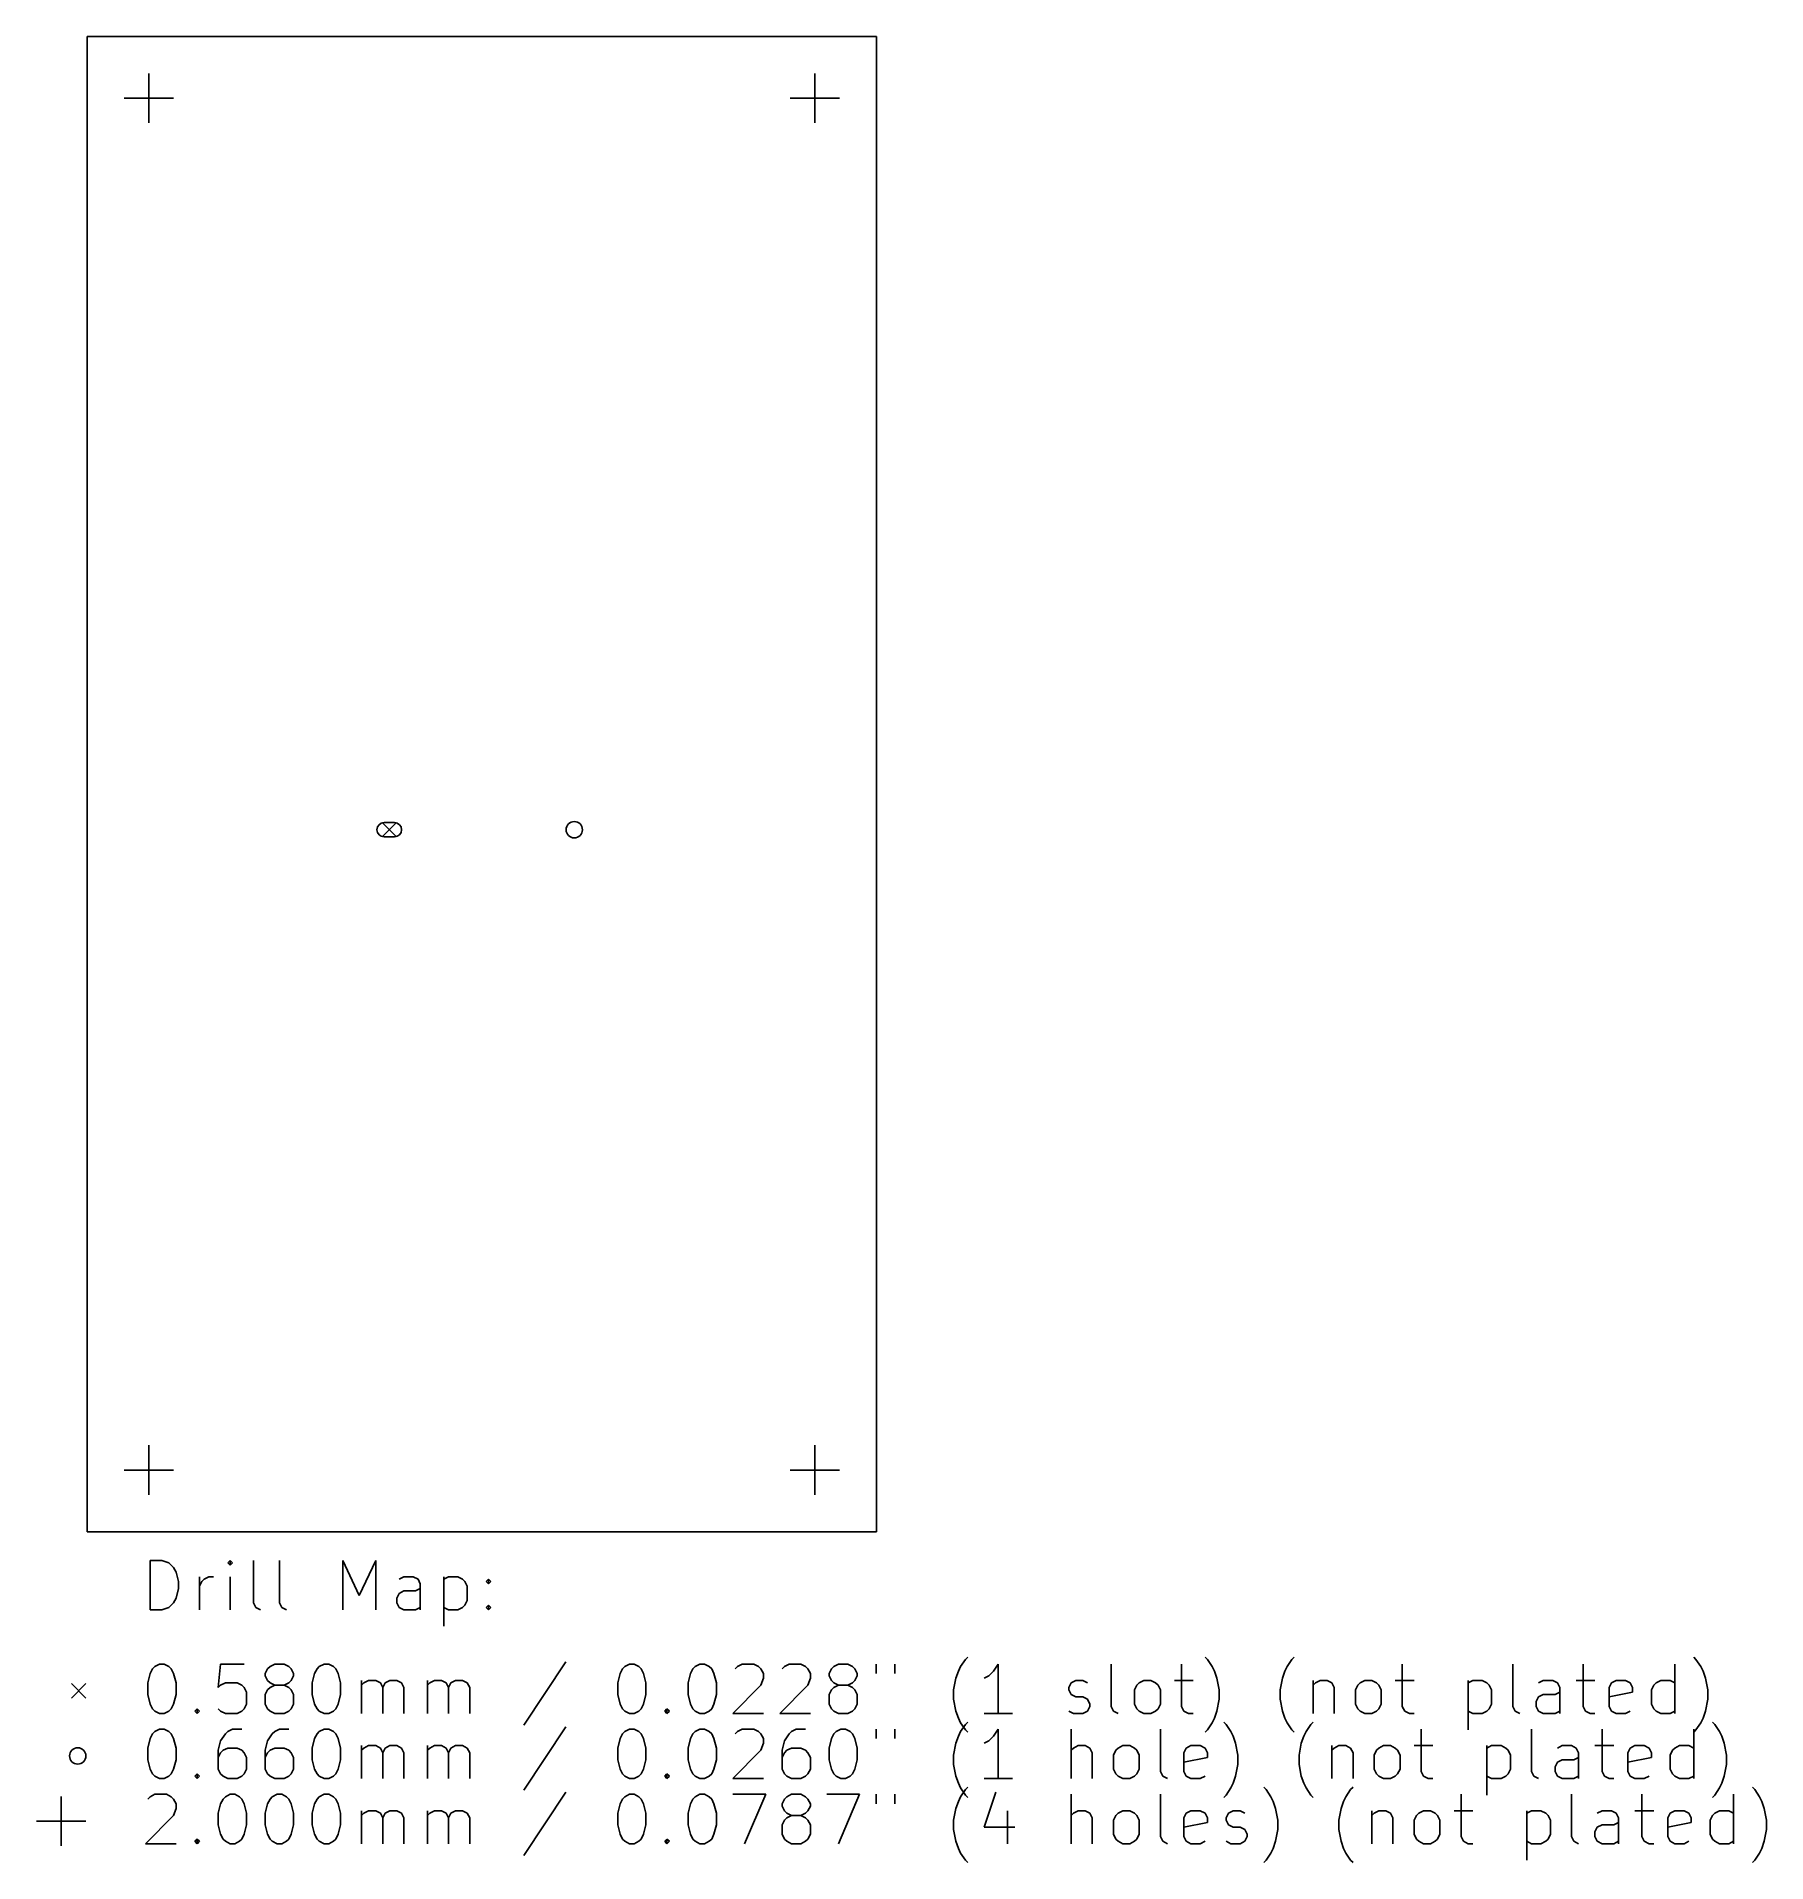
# Model space of a CAD drawing. Extents: x 5.14 to 7.9, y -3.7 to -0.79.
import ezdxf

# ---------------------------------------------------------------- set-up
doc = ezdxf.new("R2010")
doc.units = 0
doc.header["$MEASUREMENT"] = 0
doc.layers.add('BLACK', color=7, linetype='CONTINUOUS')

msp = doc.modelspace()

# ---------------------------------------------------------------- linework, layer by layer
at = {"layer": 'BLACK', "linetype": 'CONTINUOUS'}
for p, q in [((5.2165, -0.7875), (5.2165, -0.7879)), ((5.2165, -0.7879), (5.2165, -3.1727)), ((5.217, -0.7874), (5.2166, -0.7874)), ((6.4759, -0.7874), (5.217, -0.7874)), ((6.4763, -0.7874), (6.4759, -0.7874)), ((6.4764, -0.7879), (6.4764, -0.7875)), ((6.4764, -3.1727), (6.4764, -0.7879)), ((5.315, -0.8465), (5.315, -0.9252)), ((6.378, -0.8465), (6.378, -0.9252)), ((5.2756, -0.8858), (5.3543, -0.8858)), ((6.3386, -0.8858), (6.4173, -0.8858)), ((5.6874, -2.0417), (5.7102, -2.0646)), ((5.7102, -2.0417), (5.6874, -2.0646)), ((5.7071, -2.0417), (5.6906, -2.0417)), ((5.6906, -2.0646), (5.7071, -2.0646)), ((5.315, -3.0354), (5.315, -3.1142)), ((6.378, -3.0354), (6.378, -3.1142)), ((5.2756, -3.0748), (5.3543, -3.0748)), ((6.3386, -3.0748), (6.4173, -3.0748)), ((5.2165, -3.1727), (5.2165, -3.1732)), ((5.2166, -3.1732), (5.217, -3.1732)), ((5.217, -3.1732), (6.4759, -3.1732)), ((6.4759, -3.1732), (6.4763, -3.1732)), ((6.4764, -3.1732), (6.4764, -3.1727)), ((5.3172, -3.2978), (5.3172, -3.2191)), ((5.3172, -3.2191), (5.336, -3.2191)), ((5.336, -3.2191), (5.3472, -3.2228)), ((5.3472, -3.2228), (5.3547, -3.2303)), ((5.3547, -3.2303), (5.3585, -3.2378)), ((5.4447, -3.2191), (5.441, -3.2228)), ((5.441, -3.2228), (5.4447, -3.2266)), ((5.4485, -3.2228), (5.4447, -3.2191)), ((5.4447, -3.2191), (5.4447, -3.2266)), ((5.4447, -3.2266), (5.4485, -3.2228)), ((5.4822, -3.2866), (5.4822, -3.2191)), ((5.5235, -3.2866), (5.5235, -3.2191)), ((5.6247, -3.2978), (5.6247, -3.2191)), ((5.6247, -3.2191), (5.6509, -3.2753)), ((5.6509, -3.2753), (5.6772, -3.2191)), ((5.6772, -3.2191), (5.6772, -3.2978)), ((5.3585, -3.2378), (5.3622, -3.2528)), ((5.3622, -3.2528), (5.3622, -3.2641)), ((5.396, -3.2978), (5.396, -3.2453)), ((5.396, -3.2603), (5.3997, -3.2528)), ((5.3997, -3.2528), (5.4035, -3.2491)), ((5.4035, -3.2491), (5.411, -3.2453)), ((5.411, -3.2453), (5.4185, -3.2453)), ((5.4447, -3.2978), (5.4447, -3.2453)), ((5.7222, -3.2453), (5.7147, -3.2491)), ((5.7372, -3.2453), (5.7222, -3.2453)), ((5.7447, -3.2491), (5.7372, -3.2453)), ((5.7484, -3.2566), (5.7447, -3.2491)), ((5.7484, -3.2978), (5.7484, -3.2566)), ((5.7859, -3.2453), (5.7859, -3.3241)), ((5.7859, -3.2491), (5.7934, -3.2453)), ((5.7934, -3.2453), (5.8084, -3.2453)), ((5.8084, -3.2453), (5.8159, -3.2491)), ((5.8159, -3.2491), (5.8197, -3.2528)), ((5.8197, -3.2528), (5.8234, -3.2603)), ((5.8234, -3.2603), (5.8234, -3.2828)), ((5.8534, -3.2528), (5.8572, -3.2491)), ((5.8572, -3.2566), (5.8534, -3.2528)), ((5.8572, -3.2491), (5.8609, -3.2528)), ((5.8572, -3.2491), (5.8572, -3.2566)), ((5.8609, -3.2528), (5.8572, -3.2566)), ((5.3547, -3.2866), (5.3472, -3.2941)), ((5.3585, -3.2791), (5.3547, -3.2866)), ((5.3622, -3.2641), (5.3585, -3.2791)), ((5.486, -3.2941), (5.4822, -3.2866)), ((5.5272, -3.2941), (5.5235, -3.2866)), ((5.7109, -3.2791), (5.7147, -3.2716)), ((5.7109, -3.2866), (5.7109, -3.2791)), ((5.7147, -3.2941), (5.7109, -3.2866)), ((5.7147, -3.2716), (5.7222, -3.2678)), ((5.7222, -3.2678), (5.7409, -3.2678)), ((5.7409, -3.2678), (5.7484, -3.2641)), ((5.8197, -3.2903), (5.8159, -3.2941)), ((5.8234, -3.2828), (5.8197, -3.2903)), ((5.8534, -3.2941), (5.8572, -3.2903)), ((5.8572, -3.2903), (5.8609, -3.2941)), ((5.8572, -3.2903), (5.8572, -3.2978)), ((5.336, -3.2978), (5.3172, -3.2978)), ((5.3472, -3.2941), (5.336, -3.2978)), ((5.4935, -3.2978), (5.486, -3.2941)), ((5.5347, -3.2978), (5.5272, -3.2941)), ((5.7222, -3.2978), (5.7147, -3.2941)), ((5.7409, -3.2978), (5.7222, -3.2978)), ((5.7484, -3.2941), (5.7409, -3.2978)), ((5.7934, -3.2978), (5.7859, -3.2941)), ((5.8084, -3.2978), (5.7934, -3.2978)), ((5.8159, -3.2941), (5.8084, -3.2978)), ((5.8572, -3.2978), (5.8534, -3.2941)), ((5.8609, -3.2941), (5.8572, -3.2978)), ((6.6108, -3.3882), (6.6183, -3.3769)), ((6.6183, -3.3769), (6.6221, -3.3732)), ((7.0045, -3.3769), (7.0008, -3.3732)), ((7.012, -3.3882), (7.0045, -3.3769)), ((7.132, -3.3882), (7.1395, -3.3769)), ((7.1395, -3.3769), (7.1433, -3.3732)), ((7.7844, -3.3769), (7.7807, -3.3732)), ((7.7919, -3.3882), (7.7844, -3.3769)), ((5.3135, -3.4144), (5.3172, -3.3994)), ((5.3172, -3.3994), (5.321, -3.3919)), ((5.321, -3.3919), (5.3247, -3.3882)), ((5.3247, -3.3882), (5.3322, -3.3844)), ((5.3322, -3.3844), (5.3397, -3.3844)), ((5.3397, -3.3844), (5.3472, -3.3882)), ((5.3472, -3.3882), (5.351, -3.3919)), ((5.351, -3.3919), (5.3547, -3.3994)), ((5.3547, -3.3994), (5.3585, -3.4144)), ((5.4297, -3.3844), (5.426, -3.4219)), ((5.4672, -3.3844), (5.4297, -3.3844)), ((5.501, -3.3994), (5.5047, -3.3919)), ((5.501, -3.4032), (5.501, -3.3994)), ((5.5047, -3.4107), (5.501, -3.4032)), ((5.5047, -3.3919), (5.5085, -3.3882)), ((5.5085, -3.3882), (5.516, -3.3844)), ((5.516, -3.3844), (5.531, -3.3844)), ((5.531, -3.3844), (5.5385, -3.3882)), ((5.5385, -3.3882), (5.5422, -3.3919)), ((5.5422, -3.3919), (5.546, -3.3994)), ((5.546, -3.4032), (5.5422, -3.4107)), ((5.546, -3.3994), (5.546, -3.4032)), ((5.576, -3.4144), (5.5797, -3.3994)), ((5.5797, -3.3994), (5.5835, -3.3919)), ((5.5835, -3.3919), (5.5872, -3.3882)), ((5.5872, -3.3882), (5.5947, -3.3844)), ((5.5947, -3.3844), (5.6022, -3.3844)), ((5.6022, -3.3844), (5.6097, -3.3882)), ((5.6097, -3.3882), (5.6134, -3.3919)), ((5.6134, -3.3919), (5.6172, -3.3994)), ((5.6172, -3.3994), (5.6209, -3.4144)), ((5.9809, -3.3807), (5.9134, -3.4819)), ((6.0634, -3.4144), (6.0671, -3.3994)), ((6.0671, -3.3994), (6.0709, -3.3919)), ((6.0709, -3.3919), (6.0746, -3.3882)), ((6.0746, -3.3882), (6.0821, -3.3844)), ((6.0821, -3.3844), (6.0896, -3.3844)), ((6.0896, -3.3844), (6.0971, -3.3882)), ((6.0971, -3.3882), (6.1009, -3.3919)), ((6.1009, -3.3919), (6.1046, -3.3994)), ((6.1046, -3.3994), (6.1084, -3.4144)), ((6.1759, -3.4144), (6.1796, -3.3994)), ((6.1796, -3.3994), (6.1834, -3.3919)), ((6.1834, -3.3919), (6.1871, -3.3882)), ((6.1871, -3.3882), (6.1946, -3.3844)), ((6.1946, -3.3844), (6.2021, -3.3844)), ((6.2021, -3.3844), (6.2096, -3.3882)), ((6.2096, -3.3882), (6.2134, -3.3919)), ((6.2134, -3.3919), (6.2171, -3.3994)), ((6.2171, -3.3994), (6.2209, -3.4144)), ((6.2509, -3.3919), (6.2546, -3.3882)), ((6.2546, -3.3882), (6.2621, -3.3844)), ((6.2621, -3.3844), (6.2809, -3.3844)), ((6.2809, -3.3844), (6.2884, -3.3882)), ((6.2884, -3.3882), (6.2921, -3.3919)), ((6.2921, -3.3919), (6.2959, -3.3994)), ((6.2959, -3.4069), (6.2921, -3.4182)), ((6.2959, -3.3994), (6.2959, -3.4069)), ((6.3259, -3.3919), (6.3296, -3.3882)), ((6.3296, -3.3882), (6.3371, -3.3844)), ((6.3371, -3.3844), (6.3559, -3.3844)), ((6.3559, -3.3844), (6.3634, -3.3882)), ((6.3634, -3.3882), (6.3671, -3.3919)), ((6.3671, -3.3919), (6.3709, -3.3994)), ((6.3709, -3.4069), (6.3671, -3.4182)), ((6.3709, -3.3994), (6.3709, -3.4069)), ((6.4008, -3.3994), (6.4046, -3.3919)), ((6.4008, -3.4032), (6.4008, -3.3994)), ((6.4046, -3.4107), (6.4008, -3.4032)), ((6.4046, -3.3919), (6.4083, -3.3882)), ((6.4083, -3.3882), (6.4158, -3.3844)), ((6.4158, -3.3844), (6.4308, -3.3844)), ((6.4308, -3.3844), (6.4383, -3.3882)), ((6.4383, -3.3882), (6.4421, -3.3919)), ((6.4421, -3.3919), (6.4458, -3.3994)), ((6.4458, -3.4032), (6.4421, -3.4107)), ((6.4458, -3.3994), (6.4458, -3.4032)), ((6.4758, -3.3844), (6.4758, -3.3994)), ((6.5058, -3.3844), (6.5058, -3.3994)), ((6.5996, -3.4257), (6.6033, -3.4069)), ((6.6033, -3.4069), (6.6071, -3.3957)), ((6.6071, -3.3957), (6.6108, -3.3882)), ((6.6558, -3.4032), (6.6483, -3.4069)), ((6.6633, -3.3957), (6.6558, -3.4032)), ((6.6708, -3.3844), (6.6633, -3.3957)), ((6.6708, -3.4632), (6.6708, -3.3844)), ((6.8508, -3.4519), (6.8508, -3.3844)), ((6.9633, -3.3844), (6.9633, -3.4519)), ((7.0158, -3.3957), (7.012, -3.3882)), ((7.0195, -3.4069), (7.0158, -3.3957)), ((7.0233, -3.4257), (7.0195, -3.4069)), ((7.1208, -3.4257), (7.1245, -3.4069)), ((7.1245, -3.4069), (7.1283, -3.3957)), ((7.1283, -3.3957), (7.132, -3.3882)), ((7.3157, -3.3844), (7.3157, -3.4519)), ((7.492, -3.4519), (7.492, -3.3844)), ((7.6044, -3.3844), (7.6044, -3.4519)), ((7.7507, -3.4632), (7.7507, -3.3844)), ((7.7957, -3.3957), (7.7919, -3.3882)), ((7.7994, -3.4069), (7.7957, -3.3957)), ((7.8032, -3.4257), (7.7994, -3.4069)), ((5.1917, -3.4157), (5.2146, -3.4386)), ((5.2146, -3.4157), (5.1917, -3.4386)), ((5.3135, -3.4332), (5.3135, -3.4144)), ((5.3172, -3.4482), (5.3135, -3.4332)), ((5.3585, -3.4332), (5.3547, -3.4482)), ((5.3585, -3.4144), (5.3585, -3.4332)), ((5.426, -3.4219), (5.4297, -3.4182)), ((5.4297, -3.4182), (5.4372, -3.4144)), ((5.4372, -3.4144), (5.456, -3.4144)), ((5.456, -3.4144), (5.4635, -3.4182)), ((5.4635, -3.4182), (5.4672, -3.4219)), ((5.4672, -3.4219), (5.471, -3.4294)), ((5.471, -3.4294), (5.471, -3.4482)), ((5.5047, -3.4257), (5.501, -3.4332)), ((5.501, -3.4332), (5.501, -3.4482)), ((5.5085, -3.4144), (5.5047, -3.4107)), ((5.5085, -3.4219), (5.5047, -3.4257)), ((5.516, -3.4182), (5.5085, -3.4144)), ((5.516, -3.4182), (5.5085, -3.4219)), ((5.531, -3.4182), (5.516, -3.4182)), ((5.5385, -3.4144), (5.531, -3.4182)), ((5.5385, -3.4219), (5.531, -3.4182)), ((5.5422, -3.4107), (5.5385, -3.4144)), ((5.5422, -3.4257), (5.5385, -3.4219)), ((5.546, -3.4332), (5.5422, -3.4257)), ((5.546, -3.4482), (5.546, -3.4332)), ((5.576, -3.4332), (5.576, -3.4144)), ((5.5797, -3.4482), (5.576, -3.4332)), ((5.6209, -3.4332), (5.6172, -3.4482)), ((5.6209, -3.4144), (5.6209, -3.4332)), ((5.6547, -3.4632), (5.6547, -3.4107)), ((5.6547, -3.4182), (5.6584, -3.4144)), ((5.6584, -3.4144), (5.6659, -3.4107)), ((5.6659, -3.4107), (5.6772, -3.4107)), ((5.6772, -3.4107), (5.6847, -3.4144)), ((5.6847, -3.4144), (5.6884, -3.4219)), ((5.6884, -3.4219), (5.6922, -3.4144)), ((5.6884, -3.4219), (5.6884, -3.4632)), ((5.6922, -3.4144), (5.6997, -3.4107)), ((5.6997, -3.4107), (5.7109, -3.4107)), ((5.7109, -3.4107), (5.7184, -3.4144)), ((5.7184, -3.4144), (5.7222, -3.4219)), ((5.7222, -3.4219), (5.7222, -3.4632)), ((5.7597, -3.4632), (5.7597, -3.4107)), ((5.7597, -3.4182), (5.7634, -3.4144)), ((5.7634, -3.4144), (5.7709, -3.4107)), ((5.7709, -3.4107), (5.7822, -3.4107)), ((5.7822, -3.4107), (5.7897, -3.4144)), ((5.7897, -3.4144), (5.7934, -3.4219)), ((5.7934, -3.4219), (5.7972, -3.4144)), ((5.7934, -3.4219), (5.7934, -3.4632)), ((5.7972, -3.4144), (5.8047, -3.4107)), ((5.8047, -3.4107), (5.8159, -3.4107)), ((5.8159, -3.4107), (5.8234, -3.4144)), ((5.8234, -3.4144), (5.8272, -3.4219)), ((5.8272, -3.4219), (5.8272, -3.4632)), ((6.0634, -3.4332), (6.0634, -3.4144)), ((6.0671, -3.4482), (6.0634, -3.4332)), ((6.1084, -3.4332), (6.1046, -3.4482)), ((6.1084, -3.4144), (6.1084, -3.4332)), ((6.1759, -3.4332), (6.1759, -3.4144)), ((6.1796, -3.4482), (6.1759, -3.4332)), ((6.2209, -3.4332), (6.2171, -3.4482)), ((6.2209, -3.4144), (6.2209, -3.4332)), ((6.2921, -3.4182), (6.2471, -3.4632)), ((6.3671, -3.4182), (6.3221, -3.4632)), ((6.4046, -3.4257), (6.4008, -3.4332)), ((6.4008, -3.4332), (6.4008, -3.4482)), ((6.4083, -3.4144), (6.4046, -3.4107)), ((6.4083, -3.4219), (6.4046, -3.4257)), ((6.4158, -3.4182), (6.4083, -3.4144)), ((6.4158, -3.4182), (6.4083, -3.4219)), ((6.4308, -3.4182), (6.4158, -3.4182)), ((6.4383, -3.4144), (6.4308, -3.4182)), ((6.4383, -3.4219), (6.4308, -3.4182)), ((6.4421, -3.4107), (6.4383, -3.4144)), ((6.4421, -3.4257), (6.4383, -3.4219)), ((6.4458, -3.4332), (6.4421, -3.4257)), ((6.4458, -3.4482), (6.4458, -3.4332)), ((6.5996, -3.4407), (6.5996, -3.4257)), ((6.7833, -3.4219), (6.7871, -3.4144)), ((6.7833, -3.4257), (6.7833, -3.4219)), ((6.7871, -3.4332), (6.7833, -3.4257)), ((6.7871, -3.4144), (6.7946, -3.4107)), ((6.7946, -3.4369), (6.7871, -3.4332)), ((6.7946, -3.4107), (6.8058, -3.4107)), ((6.8058, -3.4369), (6.7946, -3.4369)), ((6.8058, -3.4107), (6.8133, -3.4144)), ((6.8133, -3.4407), (6.8058, -3.4369)), ((6.8883, -3.4257), (6.892, -3.4182)), ((6.8883, -3.4482), (6.8883, -3.4257)), ((6.892, -3.4182), (6.8958, -3.4144)), ((6.8958, -3.4144), (6.9033, -3.4107)), ((6.9033, -3.4107), (6.9145, -3.4107)), ((6.9145, -3.4107), (6.922, -3.4144)), ((6.922, -3.4144), (6.9258, -3.4182)), ((6.9258, -3.4182), (6.9295, -3.4257)), ((6.9295, -3.4257), (6.9295, -3.4482)), ((6.952, -3.4107), (6.982, -3.4107)), ((7.0233, -3.4407), (7.0233, -3.4257)), ((7.1208, -3.4407), (7.1208, -3.4257)), ((7.1733, -3.4107), (7.1733, -3.4632)), ((7.1733, -3.4182), (7.177, -3.4144)), ((7.177, -3.4144), (7.1845, -3.4107)), ((7.1845, -3.4107), (7.1958, -3.4107)), ((7.1958, -3.4107), (7.2032, -3.4144)), ((7.2032, -3.4144), (7.207, -3.4219)), ((7.207, -3.4219), (7.207, -3.4632)), ((7.2407, -3.4257), (7.2445, -3.4182)), ((7.2407, -3.4482), (7.2407, -3.4257)), ((7.2445, -3.4182), (7.2482, -3.4144)), ((7.2482, -3.4144), (7.2557, -3.4107)), ((7.2557, -3.4107), (7.267, -3.4107)), ((7.267, -3.4107), (7.2745, -3.4144)), ((7.2745, -3.4144), (7.2782, -3.4182)), ((7.2782, -3.4182), (7.282, -3.4257)), ((7.282, -3.4257), (7.282, -3.4482)), ((7.3045, -3.4107), (7.3345, -3.4107)), ((7.4207, -3.4107), (7.4207, -3.4894)), ((7.4207, -3.4144), (7.4282, -3.4107)), ((7.4282, -3.4107), (7.4432, -3.4107)), ((7.4432, -3.4107), (7.4507, -3.4144)), ((7.4507, -3.4144), (7.4545, -3.4182)), ((7.4545, -3.4182), (7.4582, -3.4257)), ((7.4582, -3.4257), (7.4582, -3.4482)), ((7.5295, -3.4444), (7.5332, -3.4369)), ((7.5407, -3.4107), (7.5332, -3.4144)), ((7.5332, -3.4369), (7.5407, -3.4332)), ((7.5557, -3.4107), (7.5407, -3.4107)), ((7.5407, -3.4332), (7.5595, -3.4332)), ((7.5632, -3.4144), (7.5557, -3.4107)), ((7.5595, -3.4332), (7.567, -3.4294)), ((7.567, -3.4219), (7.5632, -3.4144)), ((7.567, -3.4632), (7.567, -3.4219)), ((7.5932, -3.4107), (7.6232, -3.4107)), ((7.6457, -3.4219), (7.6494, -3.4144)), ((7.6457, -3.4519), (7.6457, -3.4219)), ((7.6832, -3.4294), (7.6457, -3.4369)), ((7.6494, -3.4144), (7.6569, -3.4107)), ((7.6569, -3.4107), (7.6719, -3.4107)), ((7.6719, -3.4107), (7.6794, -3.4144)), ((7.6794, -3.4144), (7.6832, -3.4219)), ((7.6832, -3.4219), (7.6832, -3.4294)), ((7.7132, -3.4257), (7.7169, -3.4182)), ((7.7132, -3.4482), (7.7132, -3.4257)), ((7.7169, -3.4182), (7.7207, -3.4144)), ((7.7207, -3.4144), (7.7282, -3.4107)), ((7.7282, -3.4107), (7.7432, -3.4107)), ((7.7432, -3.4107), (7.7507, -3.4144)), ((7.8032, -3.4407), (7.8032, -3.4257)), ((5.321, -3.4557), (5.3172, -3.4482)), ((5.3247, -3.4594), (5.321, -3.4557)), ((5.3322, -3.4632), (5.3247, -3.4594)), ((5.3397, -3.4632), (5.3322, -3.4632)), ((5.3472, -3.4594), (5.3397, -3.4632)), ((5.351, -3.4557), (5.3472, -3.4594)), ((5.3547, -3.4482), (5.351, -3.4557)), ((5.3885, -3.4594), (5.3922, -3.4557)), ((5.3922, -3.4632), (5.3885, -3.4594)), ((5.3922, -3.4557), (5.396, -3.4594)), ((5.3922, -3.4557), (5.3922, -3.4632)), ((5.396, -3.4594), (5.3922, -3.4632)), ((5.4297, -3.4594), (5.426, -3.4557)), ((5.4372, -3.4632), (5.4297, -3.4594)), ((5.456, -3.4632), (5.4372, -3.4632)), ((5.4635, -3.4594), (5.456, -3.4632)), ((5.4672, -3.4557), (5.4635, -3.4594)), ((5.471, -3.4482), (5.4672, -3.4557)), ((5.501, -3.4482), (5.5047, -3.4557)), ((5.5047, -3.4557), (5.5085, -3.4594)), ((5.5085, -3.4594), (5.516, -3.4632)), ((5.516, -3.4632), (5.531, -3.4632)), ((5.531, -3.4632), (5.5385, -3.4594)), ((5.5385, -3.4594), (5.5422, -3.4557)), ((5.5422, -3.4557), (5.546, -3.4482)), ((5.5835, -3.4557), (5.5797, -3.4482)), ((5.5872, -3.4594), (5.5835, -3.4557)), ((5.5947, -3.4632), (5.5872, -3.4594)), ((5.6022, -3.4632), (5.5947, -3.4632)), ((5.6097, -3.4594), (5.6022, -3.4632)), ((5.6134, -3.4557), (5.6097, -3.4594)), ((5.6172, -3.4482), (5.6134, -3.4557)), ((6.0709, -3.4557), (6.0671, -3.4482)), ((6.0746, -3.4594), (6.0709, -3.4557)), ((6.0821, -3.4632), (6.0746, -3.4594)), ((6.0896, -3.4632), (6.0821, -3.4632)), ((6.0971, -3.4594), (6.0896, -3.4632)), ((6.1009, -3.4557), (6.0971, -3.4594)), ((6.1046, -3.4482), (6.1009, -3.4557)), ((6.1384, -3.4594), (6.1421, -3.4557)), ((6.1421, -3.4632), (6.1384, -3.4594)), ((6.1421, -3.4557), (6.1459, -3.4594)), ((6.1421, -3.4557), (6.1421, -3.4632)), ((6.1459, -3.4594), (6.1421, -3.4632)), ((6.1834, -3.4557), (6.1796, -3.4482)), ((6.1871, -3.4594), (6.1834, -3.4557)), ((6.1946, -3.4632), (6.1871, -3.4594)), ((6.2021, -3.4632), (6.1946, -3.4632)), ((6.2096, -3.4594), (6.2021, -3.4632)), ((6.2134, -3.4557), (6.2096, -3.4594)), ((6.2171, -3.4482), (6.2134, -3.4557)), ((6.2471, -3.4632), (6.2959, -3.4632)), ((6.3221, -3.4632), (6.3709, -3.4632)), ((6.4008, -3.4482), (6.4046, -3.4557)), ((6.4046, -3.4557), (6.4083, -3.4594)), ((6.4083, -3.4594), (6.4158, -3.4632)), ((6.4158, -3.4632), (6.4308, -3.4632)), ((6.4308, -3.4632), (6.4383, -3.4594)), ((6.4383, -3.4594), (6.4421, -3.4557)), ((6.4421, -3.4557), (6.4458, -3.4482)), ((6.6033, -3.4594), (6.5996, -3.4407)), ((6.6071, -3.4707), (6.6033, -3.4594)), ((6.6933, -3.4632), (6.6483, -3.4632)), ((6.7833, -3.4594), (6.7908, -3.4632)), ((6.7908, -3.4632), (6.8058, -3.4632)), ((6.8058, -3.4632), (6.8133, -3.4594)), ((6.817, -3.4482), (6.8133, -3.4407)), ((6.8133, -3.4594), (6.817, -3.4519)), ((6.817, -3.4519), (6.817, -3.4482)), ((6.8545, -3.4594), (6.8508, -3.4519)), ((6.862, -3.4632), (6.8545, -3.4594)), ((6.892, -3.4557), (6.8883, -3.4482)), ((6.8958, -3.4594), (6.892, -3.4557)), ((6.9033, -3.4632), (6.8958, -3.4594)), ((6.9145, -3.4632), (6.9033, -3.4632)), ((6.922, -3.4594), (6.9145, -3.4632)), ((6.9258, -3.4557), (6.922, -3.4594)), ((6.9295, -3.4482), (6.9258, -3.4557)), ((6.9633, -3.4519), (6.967, -3.4594)), ((6.967, -3.4594), (6.9745, -3.4632)), ((6.9745, -3.4632), (6.982, -3.4632)), ((7.0158, -3.4707), (7.0195, -3.4594)), ((7.0195, -3.4594), (7.0233, -3.4407)), ((7.1245, -3.4594), (7.1208, -3.4407)), ((7.1283, -3.4707), (7.1245, -3.4594)), ((7.2445, -3.4557), (7.2407, -3.4482)), ((7.2482, -3.4594), (7.2445, -3.4557)), ((7.2557, -3.4632), (7.2482, -3.4594)), ((7.267, -3.4632), (7.2557, -3.4632)), ((7.2745, -3.4594), (7.267, -3.4632)), ((7.2782, -3.4557), (7.2745, -3.4594)), ((7.282, -3.4482), (7.2782, -3.4557)), ((7.3157, -3.4519), (7.3195, -3.4594)), ((7.3195, -3.4594), (7.327, -3.4632)), ((7.327, -3.4632), (7.3345, -3.4632)), ((7.4282, -3.4632), (7.4207, -3.4594)), ((7.4432, -3.4632), (7.4282, -3.4632)), ((7.4507, -3.4594), (7.4432, -3.4632)), ((7.4545, -3.4557), (7.4507, -3.4594)), ((7.4582, -3.4482), (7.4545, -3.4557)), ((7.4957, -3.4594), (7.492, -3.4519)), ((7.5032, -3.4632), (7.4957, -3.4594)), ((7.5295, -3.4519), (7.5295, -3.4444)), ((7.5332, -3.4594), (7.5295, -3.4519)), ((7.5407, -3.4632), (7.5332, -3.4594)), ((7.5595, -3.4632), (7.5407, -3.4632)), ((7.567, -3.4594), (7.5595, -3.4632)), ((7.6044, -3.4519), (7.6082, -3.4594)), ((7.6082, -3.4594), (7.6157, -3.4632)), ((7.6157, -3.4632), (7.6232, -3.4632)), ((7.6494, -3.4594), (7.6457, -3.4519)), ((7.6569, -3.4632), (7.6494, -3.4594)), ((7.6719, -3.4632), (7.6569, -3.4632)), ((7.6794, -3.4594), (7.6719, -3.4632)), ((7.7169, -3.4557), (7.7132, -3.4482)), ((7.7207, -3.4594), (7.7169, -3.4557)), ((7.7282, -3.4632), (7.7207, -3.4594)), ((7.7432, -3.4632), (7.7282, -3.4632)), ((7.7507, -3.4594), (7.7432, -3.4632)), ((7.7957, -3.4707), (7.7994, -3.4594)), ((7.7994, -3.4594), (7.8032, -3.4407)), ((5.3172, -3.5034), (5.321, -3.4959)), ((5.321, -3.4959), (5.3247, -3.4921)), ((5.3247, -3.4921), (5.3322, -3.4884)), ((5.3322, -3.4884), (5.3397, -3.4884)), ((5.3397, -3.4884), (5.3472, -3.4921)), ((5.3472, -3.4921), (5.351, -3.4959)), ((5.351, -3.4959), (5.3547, -3.5034)), ((5.4372, -3.4959), (5.4297, -3.5071)), ((5.441, -3.4921), (5.4372, -3.4959)), ((5.4485, -3.4884), (5.441, -3.4921)), ((5.4635, -3.4884), (5.4485, -3.4884)), ((5.5122, -3.4959), (5.5047, -3.5071)), ((5.516, -3.4921), (5.5122, -3.4959)), ((5.5235, -3.4884), (5.516, -3.4921)), ((5.5385, -3.4884), (5.5235, -3.4884)), ((5.5797, -3.5034), (5.5835, -3.4959)), ((5.5835, -3.4959), (5.5872, -3.4921)), ((5.5872, -3.4921), (5.5947, -3.4884)), ((5.5947, -3.4884), (5.6022, -3.4884)), ((5.6022, -3.4884), (5.6097, -3.4921)), ((5.6097, -3.4921), (5.6134, -3.4959)), ((5.6134, -3.4959), (5.6172, -3.5034)), ((5.9809, -3.4846), (5.9134, -3.5859)), ((6.0671, -3.5034), (6.0709, -3.4959)), ((6.0709, -3.4959), (6.0746, -3.4921)), ((6.0746, -3.4921), (6.0821, -3.4884)), ((6.0821, -3.4884), (6.0896, -3.4884)), ((6.0896, -3.4884), (6.0971, -3.4921)), ((6.0971, -3.4921), (6.1009, -3.4959)), ((6.1009, -3.4959), (6.1046, -3.5034)), ((6.1796, -3.5034), (6.1834, -3.4959)), ((6.1834, -3.4959), (6.1871, -3.4921)), ((6.1871, -3.4921), (6.1946, -3.4884)), ((6.1946, -3.4884), (6.2021, -3.4884)), ((6.2021, -3.4884), (6.2096, -3.4921)), ((6.2096, -3.4921), (6.2134, -3.4959)), ((6.2134, -3.4959), (6.2171, -3.5034)), ((6.2509, -3.4959), (6.2546, -3.4921)), ((6.2546, -3.4921), (6.2621, -3.4884)), ((6.2621, -3.4884), (6.2809, -3.4884)), ((6.2809, -3.4884), (6.2884, -3.4921)), ((6.2884, -3.4921), (6.2921, -3.4959)), ((6.2921, -3.4959), (6.2959, -3.5034)), ((6.3371, -3.4959), (6.3296, -3.5071)), ((6.3409, -3.4921), (6.3371, -3.4959)), ((6.3484, -3.4884), (6.3409, -3.4921)), ((6.3634, -3.4884), (6.3484, -3.4884)), ((6.4046, -3.5034), (6.4083, -3.4959)), ((6.4083, -3.4959), (6.4121, -3.4921)), ((6.4121, -3.4921), (6.4196, -3.4884)), ((6.4196, -3.4884), (6.4271, -3.4884)), ((6.4271, -3.4884), (6.4346, -3.4921)), ((6.4346, -3.4921), (6.4383, -3.4959)), ((6.4383, -3.4959), (6.4421, -3.5034)), ((6.4758, -3.4884), (6.4758, -3.5034)), ((6.5058, -3.4884), (6.5058, -3.5034)), ((6.6108, -3.4782), (6.6071, -3.4707)), ((6.6071, -3.4996), (6.6108, -3.4921)), ((6.6183, -3.4894), (6.6108, -3.4782)), ((6.6108, -3.4921), (6.6183, -3.4809)), ((6.6183, -3.4809), (6.6221, -3.4771)), ((6.6221, -3.4932), (6.6183, -3.4894)), ((6.6708, -3.4884), (6.6633, -3.4996)), ((6.6708, -3.5671), (6.6708, -3.4884)), ((6.7871, -3.5671), (6.7871, -3.4884)), ((6.9295, -3.5559), (6.9295, -3.4884)), ((7.0008, -3.4932), (7.0045, -3.4894)), ((7.0045, -3.4894), (7.012, -3.4782)), ((7.012, -3.4782), (7.0158, -3.4707)), ((7.0345, -3.4809), (7.0308, -3.4771)), ((7.042, -3.4921), (7.0345, -3.4809)), ((7.0458, -3.4996), (7.042, -3.4921)), ((7.132, -3.4782), (7.1283, -3.4707)), ((7.1395, -3.4894), (7.132, -3.4782)), ((7.1433, -3.4932), (7.1395, -3.4894)), ((7.1583, -3.4996), (7.162, -3.4921)), ((7.162, -3.4921), (7.1695, -3.4809)), ((7.1695, -3.4809), (7.1733, -3.4771)), ((7.3457, -3.4884), (7.3457, -3.5559)), ((7.522, -3.5559), (7.522, -3.4884)), ((7.6344, -3.4884), (7.6344, -3.5559)), ((7.7807, -3.5671), (7.7807, -3.4884)), ((7.7807, -3.4932), (7.7844, -3.4894)), ((7.7844, -3.4894), (7.7919, -3.4782)), ((7.7919, -3.4782), (7.7957, -3.4707)), ((7.8144, -3.4809), (7.8107, -3.4771)), ((7.8219, -3.4921), (7.8144, -3.4809)), ((7.8257, -3.4996), (7.8219, -3.4921)), ((5.3135, -3.5184), (5.3172, -3.5034)), ((5.3135, -3.5371), (5.3135, -3.5184)), ((5.3547, -3.5034), (5.3585, -3.5184)), ((5.3585, -3.5184), (5.3585, -3.5371)), ((5.4297, -3.5071), (5.426, -3.5221)), ((5.426, -3.5221), (5.426, -3.5521)), ((5.4335, -3.5221), (5.4297, -3.5259)), ((5.441, -3.5184), (5.4335, -3.5221)), ((5.456, -3.5184), (5.441, -3.5184)), ((5.4635, -3.5221), (5.456, -3.5184)), ((5.4672, -3.5259), (5.4635, -3.5221)), ((5.5047, -3.5071), (5.501, -3.5221)), ((5.501, -3.5221), (5.501, -3.5521)), ((5.5085, -3.5221), (5.5047, -3.5259)), ((5.516, -3.5184), (5.5085, -3.5221)), ((5.531, -3.5184), (5.516, -3.5184)), ((5.5385, -3.5221), (5.531, -3.5184)), ((5.5422, -3.5259), (5.5385, -3.5221)), ((5.576, -3.5184), (5.5797, -3.5034)), ((5.576, -3.5371), (5.576, -3.5184)), ((5.6172, -3.5034), (5.6209, -3.5184)), ((5.6209, -3.5184), (5.6209, -3.5371)), ((5.6547, -3.5671), (5.6547, -3.5146)), ((5.6547, -3.5221), (5.6584, -3.5184)), ((5.6584, -3.5184), (5.6659, -3.5146)), ((5.6659, -3.5146), (5.6772, -3.5146)), ((5.6772, -3.5146), (5.6847, -3.5184)), ((5.6847, -3.5184), (5.6884, -3.5259)), ((5.6884, -3.5259), (5.6922, -3.5184)), ((5.6922, -3.5184), (5.6997, -3.5146)), ((5.6997, -3.5146), (5.7109, -3.5146)), ((5.7109, -3.5146), (5.7184, -3.5184)), ((5.7184, -3.5184), (5.7222, -3.5259)), ((5.7597, -3.5671), (5.7597, -3.5146)), ((5.7597, -3.5221), (5.7634, -3.5184)), ((5.7634, -3.5184), (5.7709, -3.5146)), ((5.7709, -3.5146), (5.7822, -3.5146)), ((5.7822, -3.5146), (5.7897, -3.5184)), ((5.7897, -3.5184), (5.7934, -3.5259)), ((5.7934, -3.5259), (5.7972, -3.5184)), ((5.7972, -3.5184), (5.8047, -3.5146)), ((5.8047, -3.5146), (5.8159, -3.5146)), ((5.8159, -3.5146), (5.8234, -3.5184)), ((5.8234, -3.5184), (5.8272, -3.5259)), ((6.0634, -3.5184), (6.0671, -3.5034)), ((6.0634, -3.5371), (6.0634, -3.5184)), ((6.1046, -3.5034), (6.1084, -3.5184)), ((6.1084, -3.5184), (6.1084, -3.5371)), ((6.1759, -3.5184), (6.1796, -3.5034)), ((6.1759, -3.5371), (6.1759, -3.5184)), ((6.2171, -3.5034), (6.2209, -3.5184)), ((6.2209, -3.5184), (6.2209, -3.5371)), ((6.2921, -3.5221), (6.2471, -3.5671)), ((6.2959, -3.5109), (6.2921, -3.5221)), ((6.2959, -3.5034), (6.2959, -3.5109)), ((6.3296, -3.5071), (6.3259, -3.5221)), ((6.3259, -3.5221), (6.3259, -3.5521)), ((6.3334, -3.5221), (6.3296, -3.5259)), ((6.3409, -3.5184), (6.3334, -3.5221)), ((6.3559, -3.5184), (6.3409, -3.5184)), ((6.3634, -3.5221), (6.3559, -3.5184)), ((6.3671, -3.5259), (6.3634, -3.5221)), ((6.4008, -3.5184), (6.4046, -3.5034)), ((6.4008, -3.5371), (6.4008, -3.5184)), ((6.4421, -3.5034), (6.4458, -3.5184)), ((6.4458, -3.5184), (6.4458, -3.5371)), ((6.5996, -3.5296), (6.6033, -3.5109)), ((6.6033, -3.5109), (6.6071, -3.4996)), ((6.6558, -3.5071), (6.6483, -3.5109)), ((6.6633, -3.4996), (6.6558, -3.5071)), ((6.7908, -3.5184), (6.7871, -3.5221)), ((6.7983, -3.5146), (6.7908, -3.5184)), ((6.8095, -3.5146), (6.7983, -3.5146)), ((6.817, -3.5184), (6.8095, -3.5146)), ((6.8208, -3.5259), (6.817, -3.5184)), ((6.8545, -3.5296), (6.8583, -3.5221)), ((6.8583, -3.5221), (6.862, -3.5184)), ((6.862, -3.5184), (6.8695, -3.5146)), ((6.8695, -3.5146), (6.8808, -3.5146)), ((6.8808, -3.5146), (6.8883, -3.5184)), ((6.8883, -3.5184), (6.892, -3.5221)), ((6.892, -3.5221), (6.8958, -3.5296)), ((6.967, -3.5259), (6.9708, -3.5184)), ((6.9708, -3.5184), (6.9783, -3.5146)), ((6.9783, -3.5146), (6.9933, -3.5146)), ((6.9933, -3.5146), (7.0008, -3.5184)), ((7.0008, -3.5184), (7.0045, -3.5259)), ((7.0495, -3.5109), (7.0458, -3.4996)), ((7.0533, -3.5296), (7.0495, -3.5109)), ((7.1508, -3.5296), (7.1545, -3.5109)), ((7.1545, -3.5109), (7.1583, -3.4996)), ((7.2032, -3.5146), (7.2032, -3.5671)), ((7.2032, -3.5221), (7.207, -3.5184)), ((7.207, -3.5184), (7.2145, -3.5146)), ((7.2145, -3.5146), (7.2257, -3.5146)), ((7.2257, -3.5146), (7.2332, -3.5184)), ((7.2332, -3.5184), (7.237, -3.5259)), ((7.2707, -3.5296), (7.2745, -3.5221)), ((7.2745, -3.5221), (7.2782, -3.5184)), ((7.2782, -3.5184), (7.2857, -3.5146)), ((7.2857, -3.5146), (7.297, -3.5146)), ((7.297, -3.5146), (7.3045, -3.5184)), ((7.3045, -3.5184), (7.3082, -3.5221)), ((7.3082, -3.5221), (7.312, -3.5296)), ((7.3345, -3.5146), (7.3645, -3.5146)), ((7.4507, -3.5146), (7.4507, -3.5934)), ((7.4507, -3.5184), (7.4582, -3.5146)), ((7.4582, -3.5146), (7.4732, -3.5146)), ((7.4732, -3.5146), (7.4807, -3.5184)), ((7.4807, -3.5184), (7.4845, -3.5221)), ((7.4845, -3.5221), (7.4882, -3.5296)), ((7.5707, -3.5146), (7.5632, -3.5184)), ((7.5857, -3.5146), (7.5707, -3.5146)), ((7.5932, -3.5184), (7.5857, -3.5146)), ((7.597, -3.5259), (7.5932, -3.5184)), ((7.6232, -3.5146), (7.6532, -3.5146)), ((7.6757, -3.5259), (7.6794, -3.5184)), ((7.6794, -3.5184), (7.6869, -3.5146)), ((7.6869, -3.5146), (7.7019, -3.5146)), ((7.7019, -3.5146), (7.7094, -3.5184)), ((7.7094, -3.5184), (7.7132, -3.5259)), ((7.7432, -3.5296), (7.7469, -3.5221)), ((7.7469, -3.5221), (7.7507, -3.5184)), ((7.7507, -3.5184), (7.7582, -3.5146)), ((7.7582, -3.5146), (7.7732, -3.5146)), ((7.7732, -3.5146), (7.7807, -3.5184)), ((7.8294, -3.5109), (7.8257, -3.4996)), ((7.8332, -3.5296), (7.8294, -3.5109)), ((5.3172, -3.5521), (5.3135, -3.5371)), ((5.321, -3.5596), (5.3172, -3.5521)), ((5.3547, -3.5521), (5.351, -3.5596)), ((5.3585, -3.5371), (5.3547, -3.5521)), ((5.4297, -3.5259), (5.426, -3.5334)), ((5.426, -3.5521), (5.4297, -3.5596)), ((5.471, -3.5334), (5.4672, -3.5259)), ((5.4672, -3.5596), (5.471, -3.5521)), ((5.471, -3.5521), (5.471, -3.5334)), ((5.5047, -3.5259), (5.501, -3.5334)), ((5.501, -3.5521), (5.5047, -3.5596)), ((5.546, -3.5334), (5.5422, -3.5259)), ((5.5422, -3.5596), (5.546, -3.5521)), ((5.546, -3.5521), (5.546, -3.5334)), ((5.5797, -3.5521), (5.576, -3.5371)), ((5.5835, -3.5596), (5.5797, -3.5521)), ((5.6172, -3.5521), (5.6134, -3.5596)), ((5.6209, -3.5371), (5.6172, -3.5521)), ((5.6884, -3.5259), (5.6884, -3.5671)), ((5.7222, -3.5259), (5.7222, -3.5671)), ((5.7934, -3.5259), (5.7934, -3.5671)), ((5.8272, -3.5259), (5.8272, -3.5671)), ((6.0671, -3.5521), (6.0634, -3.5371)), ((6.0709, -3.5596), (6.0671, -3.5521)), ((6.1046, -3.5521), (6.1009, -3.5596)), ((6.1084, -3.5371), (6.1046, -3.5521)), ((6.1796, -3.5521), (6.1759, -3.5371)), ((6.1834, -3.5596), (6.1796, -3.5521)), ((6.2171, -3.5521), (6.2134, -3.5596)), ((6.2209, -3.5371), (6.2171, -3.5521)), ((6.3296, -3.5259), (6.3259, -3.5334)), ((6.3259, -3.5521), (6.3296, -3.5596)), ((6.3709, -3.5334), (6.3671, -3.5259)), ((6.3671, -3.5596), (6.3709, -3.5521)), ((6.3709, -3.5521), (6.3709, -3.5334)), ((6.4046, -3.5521), (6.4008, -3.5371)), ((6.4083, -3.5596), (6.4046, -3.5521)), ((6.4421, -3.5521), (6.4383, -3.5596)), ((6.4458, -3.5371), (6.4421, -3.5521)), ((6.5996, -3.5446), (6.5996, -3.5296)), ((6.6033, -3.5634), (6.5996, -3.5446)), ((6.8208, -3.5671), (6.8208, -3.5259)), ((6.8545, -3.5521), (6.8545, -3.5296)), ((6.8583, -3.5596), (6.8545, -3.5521)), ((6.8958, -3.5521), (6.892, -3.5596)), ((6.8958, -3.5296), (6.8958, -3.5521)), ((6.967, -3.5559), (6.967, -3.5259)), ((7.0045, -3.5334), (6.967, -3.5409)), ((7.0045, -3.5259), (7.0045, -3.5334)), ((7.0495, -3.5634), (7.0533, -3.5446)), ((7.0533, -3.5446), (7.0533, -3.5296)), ((7.1508, -3.5446), (7.1508, -3.5296)), ((7.1545, -3.5634), (7.1508, -3.5446)), ((7.237, -3.5259), (7.237, -3.5671)), ((7.2707, -3.5521), (7.2707, -3.5296)), ((7.2745, -3.5596), (7.2707, -3.5521)), ((7.312, -3.5521), (7.3082, -3.5596)), ((7.312, -3.5296), (7.312, -3.5521)), ((7.4882, -3.5521), (7.4845, -3.5596)), ((7.4882, -3.5296), (7.4882, -3.5521)), ((7.5595, -3.5484), (7.5632, -3.5409)), ((7.5595, -3.5559), (7.5595, -3.5484)), ((7.5632, -3.5409), (7.5707, -3.5371)), ((7.5707, -3.5371), (7.5895, -3.5371)), ((7.5895, -3.5371), (7.597, -3.5334)), ((7.597, -3.5671), (7.597, -3.5259)), ((7.6757, -3.5559), (7.6757, -3.5259)), ((7.7132, -3.5334), (7.6757, -3.5409)), ((7.7132, -3.5259), (7.7132, -3.5334)), ((7.7432, -3.5521), (7.7432, -3.5296)), ((7.7469, -3.5596), (7.7432, -3.5521)), ((7.8294, -3.5634), (7.8332, -3.5446)), ((7.8332, -3.5446), (7.8332, -3.5296)), ((5.3247, -3.5634), (5.321, -3.5596)), ((5.3322, -3.5671), (5.3247, -3.5634)), ((5.3397, -3.5671), (5.3322, -3.5671)), ((5.3472, -3.5634), (5.3397, -3.5671)), ((5.351, -3.5596), (5.3472, -3.5634)), ((5.3885, -3.5634), (5.3922, -3.5596)), ((5.3922, -3.5671), (5.3885, -3.5634)), ((5.3922, -3.5596), (5.396, -3.5634)), ((5.3922, -3.5596), (5.3922, -3.5671)), ((5.396, -3.5634), (5.3922, -3.5671)), ((5.4297, -3.5596), (5.4335, -3.5634)), ((5.4335, -3.5634), (5.441, -3.5671)), ((5.441, -3.5671), (5.456, -3.5671)), ((5.456, -3.5671), (5.4635, -3.5634)), ((5.4635, -3.5634), (5.4672, -3.5596)), ((5.5047, -3.5596), (5.5085, -3.5634)), ((5.5085, -3.5634), (5.516, -3.5671)), ((5.516, -3.5671), (5.531, -3.5671)), ((5.531, -3.5671), (5.5385, -3.5634)), ((5.5385, -3.5634), (5.5422, -3.5596)), ((5.5872, -3.5634), (5.5835, -3.5596)), ((5.5947, -3.5671), (5.5872, -3.5634)), ((5.6022, -3.5671), (5.5947, -3.5671)), ((5.6097, -3.5634), (5.6022, -3.5671)), ((5.6134, -3.5596), (5.6097, -3.5634)), ((6.0746, -3.5634), (6.0709, -3.5596)), ((6.0821, -3.5671), (6.0746, -3.5634)), ((6.0896, -3.5671), (6.0821, -3.5671)), ((6.0971, -3.5634), (6.0896, -3.5671)), ((6.1009, -3.5596), (6.0971, -3.5634)), ((6.1384, -3.5634), (6.1421, -3.5596)), ((6.1421, -3.5671), (6.1384, -3.5634)), ((6.1421, -3.5596), (6.1459, -3.5634)), ((6.1421, -3.5596), (6.1421, -3.5671)), ((6.1459, -3.5634), (6.1421, -3.5671)), ((6.1871, -3.5634), (6.1834, -3.5596)), ((6.1946, -3.5671), (6.1871, -3.5634)), ((6.2021, -3.5671), (6.1946, -3.5671)), ((6.2096, -3.5634), (6.2021, -3.5671)), ((6.2134, -3.5596), (6.2096, -3.5634)), ((6.2471, -3.5671), (6.2959, -3.5671)), ((6.3296, -3.5596), (6.3334, -3.5634)), ((6.3334, -3.5634), (6.3409, -3.5671)), ((6.3409, -3.5671), (6.3559, -3.5671)), ((6.3559, -3.5671), (6.3634, -3.5634)), ((6.3634, -3.5634), (6.3671, -3.5596)), ((6.4121, -3.5634), (6.4083, -3.5596)), ((6.4196, -3.5671), (6.4121, -3.5634)), ((6.4271, -3.5671), (6.4196, -3.5671)), ((6.4346, -3.5634), (6.4271, -3.5671)), ((6.4383, -3.5596), (6.4346, -3.5634)), ((6.6071, -3.5746), (6.6033, -3.5634)), ((6.6108, -3.5821), (6.6071, -3.5746)), ((6.6183, -3.5934), (6.6108, -3.5821)), ((6.6183, -3.5848), (6.6221, -3.5811)), ((6.6933, -3.5671), (6.6483, -3.5671)), ((6.862, -3.5634), (6.8583, -3.5596)), ((6.8695, -3.5671), (6.862, -3.5634)), ((6.8808, -3.5671), (6.8695, -3.5671)), ((6.8883, -3.5634), (6.8808, -3.5671)), ((6.892, -3.5596), (6.8883, -3.5634)), ((6.9333, -3.5634), (6.9295, -3.5559)), ((6.9408, -3.5671), (6.9333, -3.5634)), ((6.9708, -3.5634), (6.967, -3.5559)), ((6.9783, -3.5671), (6.9708, -3.5634)), ((6.9933, -3.5671), (6.9783, -3.5671)), ((7.0008, -3.5634), (6.9933, -3.5671)), ((7.0345, -3.5934), (7.042, -3.5821)), ((7.042, -3.5821), (7.0458, -3.5746)), ((7.0458, -3.5746), (7.0495, -3.5634)), ((7.0983, -3.5848), (7.0945, -3.5811)), ((7.1583, -3.5746), (7.1545, -3.5634)), ((7.162, -3.5821), (7.1583, -3.5746)), ((7.1695, -3.5934), (7.162, -3.5821)), ((7.2332, -3.5848), (7.237, -3.5811)), ((7.2782, -3.5634), (7.2745, -3.5596)), ((7.2857, -3.5671), (7.2782, -3.5634)), ((7.297, -3.5671), (7.2857, -3.5671)), ((7.3045, -3.5634), (7.297, -3.5671)), ((7.3082, -3.5596), (7.3045, -3.5634)), ((7.3457, -3.5559), (7.3495, -3.5634)), ((7.3495, -3.5634), (7.357, -3.5671)), ((7.357, -3.5671), (7.3645, -3.5671)), ((7.4582, -3.5671), (7.4507, -3.5634)), ((7.4732, -3.5671), (7.4582, -3.5671)), ((7.4807, -3.5634), (7.4732, -3.5671)), ((7.4845, -3.5596), (7.4807, -3.5634)), ((7.5257, -3.5634), (7.522, -3.5559)), ((7.5332, -3.5671), (7.5257, -3.5634)), ((7.5632, -3.5634), (7.5595, -3.5559)), ((7.5707, -3.5671), (7.5632, -3.5634)), ((7.5895, -3.5671), (7.5707, -3.5671)), ((7.597, -3.5634), (7.5895, -3.5671)), ((7.6344, -3.5559), (7.6382, -3.5634)), ((7.6382, -3.5634), (7.6457, -3.5671)), ((7.6457, -3.5671), (7.6532, -3.5671)), ((7.6794, -3.5634), (7.6757, -3.5559)), ((7.6869, -3.5671), (7.6794, -3.5634)), ((7.7019, -3.5671), (7.6869, -3.5671)), ((7.7094, -3.5634), (7.7019, -3.5671)), ((7.7507, -3.5634), (7.7469, -3.5596)), ((7.7582, -3.5671), (7.7507, -3.5634)), ((7.7732, -3.5671), (7.7582, -3.5671)), ((7.7807, -3.5634), (7.7732, -3.5671)), ((7.8144, -3.5934), (7.8219, -3.5821)), ((7.8219, -3.5821), (7.8257, -3.5746)), ((7.8257, -3.5746), (7.8294, -3.5634)), ((7.8782, -3.5848), (7.8744, -3.5811)), ((5.1752, -3.5957), (5.1752, -3.6744)), ((5.3135, -3.5998), (5.3172, -3.5961)), ((5.3172, -3.5961), (5.3247, -3.5923)), ((5.3247, -3.5923), (5.3435, -3.5923)), ((5.3435, -3.5923), (5.351, -3.5961)), ((5.351, -3.5961), (5.3547, -3.5998)), ((5.3547, -3.5998), (5.3585, -3.6073)), ((5.3585, -3.6073), (5.3585, -3.6148)), ((5.426, -3.6223), (5.4297, -3.6073)), ((5.4297, -3.6073), (5.4335, -3.5998)), ((5.4335, -3.5998), (5.4372, -3.5961)), ((5.4372, -3.5961), (5.4447, -3.5923)), ((5.4447, -3.5923), (5.4522, -3.5923)), ((5.4522, -3.5923), (5.4597, -3.5961)), ((5.4597, -3.5961), (5.4635, -3.5998)), ((5.4635, -3.5998), (5.4672, -3.6073)), ((5.4672, -3.6073), (5.471, -3.6223)), ((5.501, -3.6223), (5.5047, -3.6073)), ((5.5047, -3.6073), (5.5085, -3.5998)), ((5.5085, -3.5998), (5.5122, -3.5961)), ((5.5122, -3.5961), (5.5197, -3.5923)), ((5.5197, -3.5923), (5.5272, -3.5923)), ((5.5272, -3.5923), (5.5347, -3.5961)), ((5.5347, -3.5961), (5.5385, -3.5998)), ((5.5385, -3.5998), (5.5422, -3.6073)), ((5.5422, -3.6073), (5.546, -3.6223)), ((5.576, -3.6223), (5.5797, -3.6073)), ((5.5797, -3.6073), (5.5835, -3.5998)), ((5.5835, -3.5998), (5.5872, -3.5961)), ((5.5872, -3.5961), (5.5947, -3.5923)), ((5.5947, -3.5923), (5.6022, -3.5923)), ((5.6022, -3.5923), (5.6097, -3.5961)), ((5.6097, -3.5961), (5.6134, -3.5998)), ((5.6134, -3.5998), (5.6172, -3.6073)), ((5.6172, -3.6073), (5.6209, -3.6223)), ((5.9809, -3.5886), (5.9134, -3.6898)), ((6.0634, -3.6223), (6.0671, -3.6073)), ((6.0671, -3.6073), (6.0709, -3.5998)), ((6.0709, -3.5998), (6.0746, -3.5961)), ((6.0746, -3.5961), (6.0821, -3.5923)), ((6.0821, -3.5923), (6.0896, -3.5923)), ((6.0896, -3.5923), (6.0971, -3.5961)), ((6.0971, -3.5961), (6.1009, -3.5998)), ((6.1009, -3.5998), (6.1046, -3.6073)), ((6.1046, -3.6073), (6.1084, -3.6223)), ((6.1759, -3.6223), (6.1796, -3.6073)), ((6.1796, -3.6073), (6.1834, -3.5998)), ((6.1834, -3.5998), (6.1871, -3.5961)), ((6.1871, -3.5961), (6.1946, -3.5923)), ((6.1946, -3.5923), (6.2021, -3.5923)), ((6.2021, -3.5923), (6.2096, -3.5961)), ((6.2096, -3.5961), (6.2134, -3.5998)), ((6.2134, -3.5998), (6.2171, -3.6073)), ((6.2171, -3.6073), (6.2209, -3.6223)), ((6.2471, -3.5923), (6.2996, -3.5923)), ((6.2996, -3.5923), (6.2659, -3.6711)), ((6.3259, -3.6073), (6.3296, -3.5998)), ((6.3259, -3.6111), (6.3259, -3.6073)), ((6.3296, -3.6186), (6.3259, -3.6111)), ((6.3296, -3.5998), (6.3334, -3.5961)), ((6.3334, -3.5961), (6.3409, -3.5923)), ((6.3409, -3.5923), (6.3559, -3.5923)), ((6.3559, -3.5923), (6.3634, -3.5961)), ((6.3634, -3.5961), (6.3671, -3.5998)), ((6.3671, -3.5998), (6.3709, -3.6073)), ((6.3709, -3.6111), (6.3671, -3.6186)), ((6.3709, -3.6073), (6.3709, -3.6111)), ((6.3971, -3.5923), (6.4496, -3.5923)), ((6.4496, -3.5923), (6.4158, -3.6711)), ((6.4758, -3.5923), (6.4758, -3.6073)), ((6.5058, -3.5923), (6.5058, -3.6073)), ((6.6033, -3.6148), (6.6071, -3.6036)), ((6.6071, -3.6036), (6.6108, -3.5961)), ((6.6108, -3.5961), (6.6183, -3.5848)), ((6.6221, -3.5971), (6.6183, -3.5934)), ((6.6671, -3.5886), (6.6483, -3.6448)), ((6.7871, -3.6711), (6.7871, -3.5923)), ((6.9295, -3.6598), (6.9295, -3.5923)), ((7.0308, -3.5971), (7.0345, -3.5934)), ((7.1058, -3.5961), (7.0983, -3.5848)), ((7.1095, -3.6036), (7.1058, -3.5961)), ((7.1133, -3.6148), (7.1095, -3.6036)), ((7.1733, -3.5971), (7.1695, -3.5934)), ((7.2182, -3.6148), (7.222, -3.6036)), ((7.222, -3.6036), (7.2257, -3.5961)), ((7.2257, -3.5961), (7.2332, -3.5848)), ((7.4095, -3.5923), (7.4095, -3.6598)), ((7.5857, -3.6598), (7.5857, -3.5923)), ((7.6982, -3.5923), (7.6982, -3.6598)), ((7.8107, -3.5971), (7.8144, -3.5934)), ((7.8444, -3.6711), (7.8444, -3.5923)), ((7.8857, -3.5961), (7.8782, -3.5848)), ((7.8894, -3.6036), (7.8857, -3.5961)), ((7.8932, -3.6148), (7.8894, -3.6036)), ((5.1358, -3.635), (5.2146, -3.635)), ((5.3547, -3.6261), (5.3097, -3.6711)), ((5.3585, -3.6148), (5.3547, -3.6261)), ((5.426, -3.6411), (5.426, -3.6223)), ((5.4297, -3.6561), (5.426, -3.6411)), ((5.471, -3.6411), (5.4672, -3.6561)), ((5.471, -3.6223), (5.471, -3.6411)), ((5.501, -3.6411), (5.501, -3.6223)), ((5.5047, -3.6561), (5.501, -3.6411)), ((5.546, -3.6411), (5.5422, -3.6561)), ((5.546, -3.6223), (5.546, -3.6411)), ((5.576, -3.6411), (5.576, -3.6223)), ((5.5797, -3.6561), (5.576, -3.6411)), ((5.6209, -3.6411), (5.6172, -3.6561)), ((5.6209, -3.6223), (5.6209, -3.6411)), ((5.6547, -3.6711), (5.6547, -3.6186)), ((5.6547, -3.6261), (5.6584, -3.6223)), ((5.6584, -3.6223), (5.6659, -3.6186)), ((5.6659, -3.6186), (5.6772, -3.6186)), ((5.6772, -3.6186), (5.6847, -3.6223)), ((5.6847, -3.6223), (5.6884, -3.6298)), ((5.6884, -3.6298), (5.6922, -3.6223)), ((5.6884, -3.6298), (5.6884, -3.6711)), ((5.6922, -3.6223), (5.6997, -3.6186)), ((5.6997, -3.6186), (5.7109, -3.6186)), ((5.7109, -3.6186), (5.7184, -3.6223)), ((5.7184, -3.6223), (5.7222, -3.6298)), ((5.7222, -3.6298), (5.7222, -3.6711)), ((5.7597, -3.6711), (5.7597, -3.6186)), ((5.7597, -3.6261), (5.7634, -3.6223)), ((5.7634, -3.6223), (5.7709, -3.6186)), ((5.7709, -3.6186), (5.7822, -3.6186)), ((5.7822, -3.6186), (5.7897, -3.6223)), ((5.7897, -3.6223), (5.7934, -3.6298)), ((5.7934, -3.6298), (5.7972, -3.6223)), ((5.7934, -3.6298), (5.7934, -3.6711)), ((5.7972, -3.6223), (5.8047, -3.6186)), ((5.8047, -3.6186), (5.8159, -3.6186)), ((5.8159, -3.6186), (5.8234, -3.6223)), ((5.8234, -3.6223), (5.8272, -3.6298)), ((5.8272, -3.6298), (5.8272, -3.6711)), ((6.0634, -3.6411), (6.0634, -3.6223)), ((6.0671, -3.6561), (6.0634, -3.6411)), ((6.1084, -3.6411), (6.1046, -3.6561)), ((6.1084, -3.6223), (6.1084, -3.6411)), ((6.1759, -3.6411), (6.1759, -3.6223)), ((6.1796, -3.6561), (6.1759, -3.6411)), ((6.2209, -3.6411), (6.2171, -3.6561)), ((6.2209, -3.6223), (6.2209, -3.6411)), ((6.3296, -3.6336), (6.3259, -3.6411)), ((6.3259, -3.6411), (6.3259, -3.6561)), ((6.3334, -3.6223), (6.3296, -3.6186)), ((6.3334, -3.6298), (6.3296, -3.6336)), ((6.3409, -3.6261), (6.3334, -3.6223)), ((6.3409, -3.6261), (6.3334, -3.6298)), ((6.3559, -3.6261), (6.3409, -3.6261)), ((6.3634, -3.6223), (6.3559, -3.6261)), ((6.3634, -3.6298), (6.3559, -3.6261)), ((6.3671, -3.6186), (6.3634, -3.6223)), ((6.3671, -3.6336), (6.3634, -3.6298)), ((6.3709, -3.6411), (6.3671, -3.6336)), ((6.3709, -3.6561), (6.3709, -3.6411)), ((6.5996, -3.6336), (6.6033, -3.6148)), ((6.5996, -3.6486), (6.5996, -3.6336)), ((6.6858, -3.6186), (6.6858, -3.6711)), ((6.7908, -3.6223), (6.7871, -3.6261)), ((6.7983, -3.6186), (6.7908, -3.6223)), ((6.8095, -3.6186), (6.7983, -3.6186)), ((6.817, -3.6223), (6.8095, -3.6186)), ((6.8208, -3.6298), (6.817, -3.6223)), ((6.8208, -3.6711), (6.8208, -3.6298)), ((6.8545, -3.6336), (6.8583, -3.6261)), ((6.8545, -3.6561), (6.8545, -3.6336)), ((6.8583, -3.6261), (6.862, -3.6223)), ((6.862, -3.6223), (6.8695, -3.6186)), ((6.8695, -3.6186), (6.8808, -3.6186)), ((6.8808, -3.6186), (6.8883, -3.6223)), ((6.8883, -3.6223), (6.892, -3.6261)), ((6.892, -3.6261), (6.8958, -3.6336)), ((6.8958, -3.6336), (6.8958, -3.6561)), ((6.967, -3.6298), (6.9708, -3.6223)), ((6.967, -3.6598), (6.967, -3.6298)), ((7.0045, -3.6373), (6.967, -3.6448)), ((6.9708, -3.6223), (6.9783, -3.6186)), ((6.9783, -3.6186), (6.9933, -3.6186)), ((6.9933, -3.6186), (7.0008, -3.6223)), ((7.0008, -3.6223), (7.0045, -3.6298)), ((7.0045, -3.6298), (7.0045, -3.6373)), ((7.0345, -3.6298), (7.0383, -3.6223)), ((7.0345, -3.6336), (7.0345, -3.6298)), ((7.0383, -3.6411), (7.0345, -3.6336)), ((7.0383, -3.6223), (7.0458, -3.6186)), ((7.0458, -3.6448), (7.0383, -3.6411)), ((7.0458, -3.6186), (7.057, -3.6186)), ((7.057, -3.6186), (7.0645, -3.6223)), ((7.117, -3.6336), (7.1133, -3.6148)), ((7.117, -3.6486), (7.117, -3.6336)), ((7.2145, -3.6336), (7.2182, -3.6148)), ((7.2145, -3.6486), (7.2145, -3.6336)), ((7.267, -3.6186), (7.267, -3.6711)), ((7.267, -3.6261), (7.2707, -3.6223)), ((7.2707, -3.6223), (7.2782, -3.6186)), ((7.2782, -3.6186), (7.2895, -3.6186)), ((7.2895, -3.6186), (7.297, -3.6223)), ((7.297, -3.6223), (7.3007, -3.6298)), ((7.3007, -3.6298), (7.3007, -3.6711)), ((7.3345, -3.6336), (7.3382, -3.6261)), ((7.3345, -3.6561), (7.3345, -3.6336)), ((7.3382, -3.6261), (7.342, -3.6223)), ((7.342, -3.6223), (7.3495, -3.6186)), ((7.3495, -3.6186), (7.3607, -3.6186)), ((7.3607, -3.6186), (7.3682, -3.6223)), ((7.3682, -3.6223), (7.372, -3.6261)), ((7.372, -3.6261), (7.3757, -3.6336)), ((7.3757, -3.6336), (7.3757, -3.6561)), ((7.3982, -3.6186), (7.4282, -3.6186)), ((7.5145, -3.6186), (7.5145, -3.6973)), ((7.5145, -3.6223), (7.522, -3.6186)), ((7.522, -3.6186), (7.537, -3.6186)), ((7.537, -3.6186), (7.5445, -3.6223)), ((7.5445, -3.6223), (7.5482, -3.6261)), ((7.5482, -3.6261), (7.552, -3.6336)), ((7.552, -3.6336), (7.552, -3.6561)), ((7.6344, -3.6186), (7.6269, -3.6223)), ((7.6269, -3.6448), (7.6344, -3.6411)), ((7.6494, -3.6186), (7.6344, -3.6186)), ((7.6344, -3.6411), (7.6532, -3.6411)), ((7.6569, -3.6223), (7.6494, -3.6186)), ((7.6532, -3.6411), (7.6607, -3.6373)), ((7.6607, -3.6298), (7.6569, -3.6223)), ((7.6607, -3.6711), (7.6607, -3.6298)), ((7.6869, -3.6186), (7.7169, -3.6186)), ((7.7394, -3.6298), (7.7432, -3.6223)), ((7.7394, -3.6598), (7.7394, -3.6298)), ((7.7769, -3.6373), (7.7394, -3.6448)), ((7.7432, -3.6223), (7.7507, -3.6186)), ((7.7507, -3.6186), (7.7657, -3.6186)), ((7.7657, -3.6186), (7.7732, -3.6223)), ((7.7732, -3.6223), (7.7769, -3.6298)), ((7.7769, -3.6298), (7.7769, -3.6373)), ((7.8069, -3.6336), (7.8107, -3.6261)), ((7.8069, -3.6561), (7.8069, -3.6336)), ((7.8107, -3.6261), (7.8144, -3.6223)), ((7.8144, -3.6223), (7.8219, -3.6186)), ((7.8219, -3.6186), (7.8369, -3.6186)), ((7.8369, -3.6186), (7.8444, -3.6223)), ((7.8969, -3.6336), (7.8932, -3.6148)), ((7.8969, -3.6486), (7.8969, -3.6336)), ((5.3097, -3.6711), (5.3585, -3.6711)), ((5.3885, -3.6673), (5.3922, -3.6636)), ((5.3922, -3.6711), (5.3885, -3.6673)), ((5.3922, -3.6636), (5.396, -3.6673)), ((5.3922, -3.6636), (5.3922, -3.6711)), ((5.396, -3.6673), (5.3922, -3.6711)), ((5.4335, -3.6636), (5.4297, -3.6561)), ((5.4372, -3.6673), (5.4335, -3.6636)), ((5.4447, -3.6711), (5.4372, -3.6673)), ((5.4522, -3.6711), (5.4447, -3.6711)), ((5.4597, -3.6673), (5.4522, -3.6711)), ((5.4635, -3.6636), (5.4597, -3.6673)), ((5.4672, -3.6561), (5.4635, -3.6636)), ((5.5085, -3.6636), (5.5047, -3.6561)), ((5.5122, -3.6673), (5.5085, -3.6636)), ((5.5197, -3.6711), (5.5122, -3.6673)), ((5.5272, -3.6711), (5.5197, -3.6711)), ((5.5347, -3.6673), (5.5272, -3.6711)), ((5.5385, -3.6636), (5.5347, -3.6673)), ((5.5422, -3.6561), (5.5385, -3.6636)), ((5.5835, -3.6636), (5.5797, -3.6561)), ((5.5872, -3.6673), (5.5835, -3.6636)), ((5.5947, -3.6711), (5.5872, -3.6673)), ((5.6022, -3.6711), (5.5947, -3.6711)), ((5.6097, -3.6673), (5.6022, -3.6711)), ((5.6134, -3.6636), (5.6097, -3.6673)), ((5.6172, -3.6561), (5.6134, -3.6636)), ((6.0709, -3.6636), (6.0671, -3.6561)), ((6.0746, -3.6673), (6.0709, -3.6636)), ((6.0821, -3.6711), (6.0746, -3.6673)), ((6.0896, -3.6711), (6.0821, -3.6711)), ((6.0971, -3.6673), (6.0896, -3.6711)), ((6.1009, -3.6636), (6.0971, -3.6673)), ((6.1046, -3.6561), (6.1009, -3.6636)), ((6.1384, -3.6673), (6.1421, -3.6636)), ((6.1421, -3.6711), (6.1384, -3.6673)), ((6.1421, -3.6636), (6.1459, -3.6673)), ((6.1421, -3.6636), (6.1421, -3.6711)), ((6.1459, -3.6673), (6.1421, -3.6711)), ((6.1834, -3.6636), (6.1796, -3.6561)), ((6.1871, -3.6673), (6.1834, -3.6636)), ((6.1946, -3.6711), (6.1871, -3.6673)), ((6.2021, -3.6711), (6.1946, -3.6711)), ((6.2096, -3.6673), (6.2021, -3.6711)), ((6.2134, -3.6636), (6.2096, -3.6673)), ((6.2171, -3.6561), (6.2134, -3.6636)), ((6.3259, -3.6561), (6.3296, -3.6636)), ((6.3296, -3.6636), (6.3334, -3.6673)), ((6.3334, -3.6673), (6.3409, -3.6711)), ((6.3409, -3.6711), (6.3559, -3.6711)), ((6.3559, -3.6711), (6.3634, -3.6673)), ((6.3634, -3.6673), (6.3671, -3.6636)), ((6.3671, -3.6636), (6.3709, -3.6561)), ((6.6033, -3.6673), (6.5996, -3.6486)), ((6.6071, -3.6786), (6.6033, -3.6673)), ((6.6483, -3.6448), (6.6971, -3.6448)), ((6.8583, -3.6636), (6.8545, -3.6561)), ((6.862, -3.6673), (6.8583, -3.6636)), ((6.8695, -3.6711), (6.862, -3.6673)), ((6.8808, -3.6711), (6.8695, -3.6711)), ((6.8883, -3.6673), (6.8808, -3.6711)), ((6.892, -3.6636), (6.8883, -3.6673)), ((6.8958, -3.6561), (6.892, -3.6636)), ((6.9333, -3.6673), (6.9295, -3.6598)), ((6.9408, -3.6711), (6.9333, -3.6673)), ((6.9708, -3.6673), (6.967, -3.6598)), ((6.9783, -3.6711), (6.9708, -3.6673)), ((6.9933, -3.6711), (6.9783, -3.6711)), ((7.0008, -3.6673), (6.9933, -3.6711)), ((7.0345, -3.6673), (7.042, -3.6711)), ((7.042, -3.6711), (7.057, -3.6711)), ((7.057, -3.6448), (7.0458, -3.6448)), ((7.0645, -3.6486), (7.057, -3.6448)), ((7.057, -3.6711), (7.0645, -3.6673)), ((7.0683, -3.6561), (7.0645, -3.6486)), ((7.0645, -3.6673), (7.0683, -3.6598)), ((7.0683, -3.6598), (7.0683, -3.6561)), ((7.1095, -3.6786), (7.1133, -3.6673)), ((7.1133, -3.6673), (7.117, -3.6486)), ((7.2182, -3.6673), (7.2145, -3.6486)), ((7.222, -3.6786), (7.2182, -3.6673)), ((7.3382, -3.6636), (7.3345, -3.6561)), ((7.342, -3.6673), (7.3382, -3.6636)), ((7.3495, -3.6711), (7.342, -3.6673)), ((7.3607, -3.6711), (7.3495, -3.6711)), ((7.3682, -3.6673), (7.3607, -3.6711)), ((7.372, -3.6636), (7.3682, -3.6673)), ((7.3757, -3.6561), (7.372, -3.6636)), ((7.4095, -3.6598), (7.4132, -3.6673)), ((7.4132, -3.6673), (7.4207, -3.6711)), ((7.4207, -3.6711), (7.4282, -3.6711)), ((7.522, -3.6711), (7.5145, -3.6673)), ((7.537, -3.6711), (7.522, -3.6711)), ((7.5445, -3.6673), (7.537, -3.6711)), ((7.5482, -3.6636), (7.5445, -3.6673)), ((7.552, -3.6561), (7.5482, -3.6636)), ((7.5895, -3.6673), (7.5857, -3.6598)), ((7.597, -3.6711), (7.5895, -3.6673)), ((7.6232, -3.6523), (7.6269, -3.6448)), ((7.6232, -3.6598), (7.6232, -3.6523)), ((7.6269, -3.6673), (7.6232, -3.6598)), ((7.6344, -3.6711), (7.6269, -3.6673)), ((7.6532, -3.6711), (7.6344, -3.6711)), ((7.6607, -3.6673), (7.6532, -3.6711)), ((7.6982, -3.6598), (7.7019, -3.6673)), ((7.7019, -3.6673), (7.7094, -3.6711)), ((7.7094, -3.6711), (7.7169, -3.6711)), ((7.7432, -3.6673), (7.7394, -3.6598)), ((7.7507, -3.6711), (7.7432, -3.6673)), ((7.7657, -3.6711), (7.7507, -3.6711)), ((7.7732, -3.6673), (7.7657, -3.6711)), ((7.8107, -3.6636), (7.8069, -3.6561)), ((7.8144, -3.6673), (7.8107, -3.6636)), ((7.8219, -3.6711), (7.8144, -3.6673)), ((7.8369, -3.6711), (7.8219, -3.6711)), ((7.8444, -3.6673), (7.8369, -3.6711)), ((7.8894, -3.6786), (7.8932, -3.6673)), ((7.8932, -3.6673), (7.8969, -3.6486)), ((6.6108, -3.6861), (6.6071, -3.6786)), ((6.6183, -3.6973), (6.6108, -3.6861)), ((6.6221, -3.7011), (6.6183, -3.6973)), ((7.0945, -3.7011), (7.0983, -3.6973)), ((7.0983, -3.6973), (7.1058, -3.6861)), ((7.1058, -3.6861), (7.1095, -3.6786)), ((7.2257, -3.6861), (7.222, -3.6786)), ((7.2332, -3.6973), (7.2257, -3.6861)), ((7.237, -3.7011), (7.2332, -3.6973)), ((7.8744, -3.7011), (7.8782, -3.6973)), ((7.8782, -3.6973), (7.8857, -3.6861)), ((7.8857, -3.6861), (7.8894, -3.6786))]:
    msp.add_line(p, q, dxfattribs=at)
at = {"layer": 'BLACK'}
for centre in [(5.9941, -2.0531), (5.2016, -3.5311)]:
    msp.add_circle(centre, 0.013, dxfattribs=at)
for centre, start, end in [((5.6906, -2.0531), 90, 270), ((5.7071, -2.0531), 270, 450)]:
    msp.add_arc(centre, 0.0114, start, end, dxfattribs=at)

doc.saveas('drawing.dxf')
